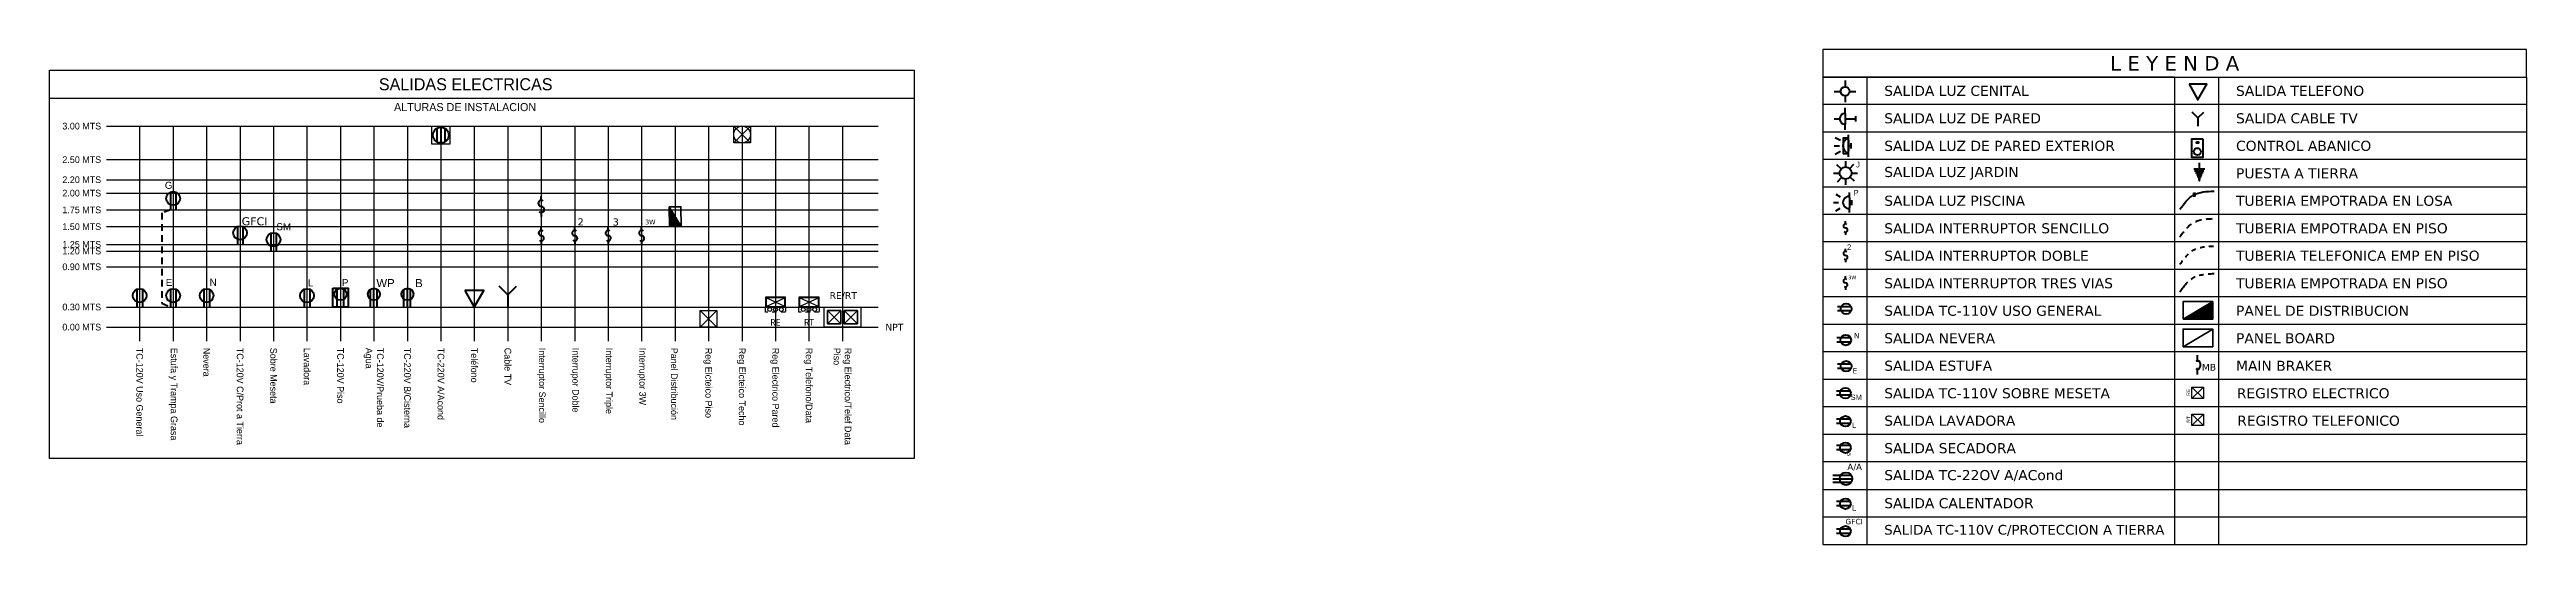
# Model space of a CAD drawing. Header units: metres. Extents: x 14 to 2416, y -346 to 476.
# Drawn here: x 309.6 to 365.1, y -107.4 to -96.3 of the extents above; entities that cross this region are included whole.
import ezdxf
from ezdxf.enums import TextEntityAlignment as Align

# ---------------------------------------------------------------- set-up
doc = ezdxf.new("R2010")
doc.units = ezdxf.units.M
for name, pattern in [('0', [0]), ('CONTINUA', [0]), ('Dash Style-2', [0.694425, 0.48607, -0.208355]), ('HIDDEN', [0.375, 0.25, -0.125]), ('HIDDEN2', [0.1875, 0.125, -0.0625]), ('STYLE_06', [1.041641, 0.625, -0.208282, 0.069427, -0.138931]), ('STYLE_08', [1.25, 0.625, -0.20828, 0.06943, -0.13893, 0.06943, -0.13893])]:
    doc.linetypes.add(name, pattern=pattern)
doc.layers.get('0').update_dxf_attribs({"linetype": '0', "lineweight": 20})
for name, color, linetype, lineweight in [('E Barras Electricas', 5, 'Continuous', 40), ('E Base Registro', 8, 'Continuous', 30), ('E Breaker', 150, 'Continuous', 40), ('E Leyenda', 7, 'Continuous', 13), ('E Paneles', 238, 'Continuous', 35), ('E Registro Elect y Telef', 174, 'Continuous', 25), ('E Registro Electrico', 36, 'Continuous', 30), ('E Registro Telefonico', 128, 'Continuous', 30), ('E Salida AAcond', 144, 'Continuous', 40), ('E Salida CABLE Antena', 150, 'CONTINUA', 40), ('E Salida Interruptores', 22, 'Continuous', 40), ('E Salida Luces', 22, 'Continuous', 40), ('E Salida TCorrientes', 24, 'CONTINUA', 40), ('E Salida Telefono', 128, 'Continuous', 40), ('E Tablas Electricas', 152, 'Continuous', 25), ('E Textos Electricos', 7, 'Continuous', 15), ('E Tuberia Cable TV', 150, 'STYLE_08', 40), ('E Tuberia Emp Losa', 22, 'Continuous', 40), ('E Tuberia Emp Piso', 24, 'Dash Style-2', 40), ('E Tuberia Telefonica', 118, 'STYLE_06', 40)]:
    doc.layers.add(name, color=color, linetype=linetype, lineweight=lineweight)
doc.styles.add('CENTURY GOTHIC', font='GOTHIC.TTF')
doc.styles.add('GENERATED_STYLE_1', font='GOTHIC.TTF')
doc.styles.add('RSA', font='trebuc.ttf', dxfattribs={"width": 0.75})
doc.styles.get("Standard").update_dxf_attribs({"font": 'arial.ttf', "height": 0.1875})

# ---------------------------------------------------------------- blocks, each defined once
blk = doc.blocks.new('*U477')
at = {"layer": 'E Salida Telefono'}
blk.add_lwpolyline([(0.206, -0.357), (0, 0), (-0.206, -0.357)], close=True, dxfattribs=at)
blk = doc.blocks.new('TC-22OV A Acond')
at = {"layer": 'E Base Registro'}
blk.add_lwpolyline([(-0.167, 0.334), (0.167, 0.334), (0.167, 0), (-0.167, 0)], close=True, dxfattribs=at)
at = {"layer": 'E Salida AAcond'}
for p, q in [((-0.073, 0.039), (-0.073, 0.295)), ((0, 0.02), (0, 0.314)), ((0.073, 0.039), (0.073, 0.295))]:
    blk.add_line(p, q, dxfattribs=at)
blk.add_circle((0, 0.167), 0.147, dxfattribs=at)
blk = doc.blocks.new('*U422')
at = {"layer": 'E Paneles'}
blk.add_hatch(color=256, dxfattribs=at).paths.add_polyline_path([(0.6, -0.49), (-0.01, 0.49), (0.01, -0.49)])
blk.add_line((-0.01, 0.49), (0.6, -0.49), dxfattribs=at)
blk.add_lwpolyline([(-0.01, 0.49), (0.58, 0.5), (0.6, -0.49), (0.01, -0.49)], close=True, dxfattribs=at)
blk = doc.blocks.new('*U455')
at = {"layer": 'E Salida Interruptores'}
for p, q in [((0, 0.3), (0, 0.375)), ((0, 0.075), (0, 0))]:
    blk.add_line(p, q, dxfattribs=at)
for centre, start, end in [((0, 0.24375), 48.189685, 270), ((0, 0.13125), 228.189685, 90)]:
    blk.add_arc(centre, 0.05625, start, end, dxfattribs=at)
blk = doc.blocks.new('*U418')
at = {"layer": 'E Salida CABLE Antena'}
for q in [(-0.163, 0.39), (0.163, 0.39), (0, 0)]:
    blk.add_line((0, 0.229), q, dxfattribs=at)
blk = doc.blocks.new('*U419')
at = {"layer": 'E Registro Telefonico'}
h = blk.add_hatch(color=256, dxfattribs=at)
h.paths.add_polyline_path([(0.15, 0.15), (-0.15, 0.15), (-0.15, 0), (0.15, 0)])
h.paths.add_polyline_path([(-0.14, 0.14), (0.14, 0.14), (0.14, 0.01), (-0.14, 0.01)], flags=16)
for p, q in [((0.14, 0.01), (-0.14, 0.14)), ((-0.14, 0.01), (0.14, 0.14))]:
    blk.add_line(p, q, dxfattribs=at)
at = {"layer": 'E Registro Telefonico', "linetype": 'Continuous'}
for points in [[(0.15, 0.15), (-0.15, 0.15), (-0.15, 0), (0.15, 0)], [(0.14, 0.14), (-0.14, 0.14), (-0.14, 0.01), (0.14, 0.01)]]:
    blk.add_lwpolyline(points, close=True, dxfattribs=at)
at = {"layer": 'E Registro Telefonico', "linetype": 'HIDDEN2', "ltscale": 0.2}
blk.add_lwpolyline([(-0.15, 0), (0.15, 0), (0.15, -0.075), (-0.15, -0.075)], close=True, dxfattribs=at)
at = {"layer": 'E Registro Telefonico'}
for centre in [(-0.086, -0.037), (0, -0.037), (0.086, -0.037)]:
    blk.add_circle(centre, 0.0291, dxfattribs=at)
at = {"layer": 'E Registro Telefonico', "linetype": 'Continuous', "style": 'RSA', "width": 0.986711}
blk.add_attdef('RT', text='', height=0.1, dxfattribs=at).set_placement((-0.15, -0.279), (0.15, -0.279), align=Align.FIT)
blk = doc.blocks.new('*U420')
at = {"layer": 'E Registro Electrico'}
h = blk.add_hatch(color=256, dxfattribs=at)
h.paths.add_polyline_path([(0.15, 0.15), (-0.15, 0.15), (-0.15, 0), (0.15, 0)])
h.paths.add_polyline_path([(-0.14, 0.14), (0.14, 0.14), (0.14, 0.01), (-0.14, 0.01)], flags=16)
for p, q in [((0.14, 0.01), (-0.14, 0.14)), ((-0.14, 0.01), (0.14, 0.14))]:
    blk.add_line(p, q, dxfattribs=at)
at = {"layer": 'E Registro Electrico', "linetype": 'Continuous'}
for points in [[(0.15, 0.15), (-0.15, 0.15), (-0.15, 0), (0.15, 0)], [(0.14, 0.14), (-0.14, 0.14), (-0.14, 0.01), (0.14, 0.01)]]:
    blk.add_lwpolyline(points, close=True, dxfattribs=at)
at = {"layer": 'E Registro Electrico', "linetype": 'HIDDEN2', "ltscale": 0.2}
blk.add_lwpolyline([(-0.15, 0), (0.15, 0), (0.15, -0.075), (-0.15, -0.075)], close=True, dxfattribs=at)
at = {"layer": 'E Registro Electrico'}
for centre in [(-0.086, -0.037), (0, -0.037), (0.086, -0.037)]:
    blk.add_circle(centre, 0.0291, dxfattribs=at)
at = {"layer": 'E Registro Electrico', "linetype": 'Continuous', "style": 'RSA', "width": 1.946265}
blk.add_attdef('RE', text='', height=0.1, dxfattribs=at).set_placement((-0.15, -0.279), (0.15, -0.279), align=Align.FIT)
blk = doc.blocks.new('Registro Electrico')
at = {"layer": 'E Registro Electrico'}
for p, q in [((-0.5, 1), (0.5, 0)), ((0.5, 1), (-0.5, 0))]:
    blk.add_line(p, q, dxfattribs=at)
blk.add_lwpolyline([(-0.5, 1), (0.5, 1), (0.5, 0), (-0.5, 0)], close=True, dxfattribs=at)
blk = doc.blocks.new('*U421')
at = {"layer": 'E Base Registro', "color": 8, "linetype": 'Continuous', "ltscale": 0.65, "flags": 128}
blk.add_lwpolyline([(0.55, 0), (-0.55, 0), (-0.55, 0.6), (0.55, 0.6)], close=True, dxfattribs=at)
at = {"layer": 'E Registro Elect y Telef'}
for p, q in [((-0.05, 0.1), (-0.45, 0.5)), ((-0.45, 0.1, -41.148), (-0.05, 0.5, -41.148)), ((0.05, 0.1, -41.148), (0.45, 0.5, -41.148)), ((0.45, 0.1, -82.296), (0.05, 0.5, -82.296))]:
    blk.add_line(p, q, dxfattribs=at)
blk.add_lwpolyline([(-0.05, 0.1), (-0.45, 0.1), (-0.45, 0.5), (-0.05, 0.5)], close=True, dxfattribs=at)
for points, elevation in [([(-0.45, 0.5), (-0.45, 0.1), (-0.05, 0.1), (-0.05, 0.5), (-0.45, 0.5)], -41.148), ([(0.45, 0.5), (0.45, 0.1), (0.05, 0.1), (0.05, 0.5), (0.45, 0.5)], -82.296)]:
    blk.add_lwpolyline(points, dxfattribs=dict(at, elevation=elevation))
at = {"layer": 'E Registro Elect y Telef', "elevation": -41.148}
blk.add_lwpolyline([(0.05, 0.1), (0.45, 0.1), (0.45, 0.5), (0.05, 0.5)], close=True, dxfattribs=at)
blk = doc.blocks.new('*U423')
at = {"layer": 'E Registro Electrico'}
for p, q in [((-0.5, -1), (0.5, 0)), ((0.5, -1), (-0.5, 0))]:
    blk.add_line(p, q, dxfattribs=at)
blk.add_lwpolyline([(0.5, -1), (-0.5, -1), (-0.5, 0), (0.5, 0)], close=True, dxfattribs=at)
blk.add_circle((0, -0.5), 0.5, dxfattribs=at)
blk = doc.blocks.new('Alturas de Instalación1')
at = {"layer": 'E Salida Interruptores'}
for p, q in [((0.638, 3.405), (0.638, 3.457)), ((1.138, 3.405), (1.138, 3.457)), ((1.638, 3.405), (1.638, 3.457)), ((2.138, 3.405), (2.138, 3.457)), ((0.638, 3.247), (0.638, 3.195)), ((1.138, 3.247), (1.138, 3.195)), ((1.638, 3.247), (1.638, 3.195)), ((2.138, 3.247), (2.138, 3.195))]:
    blk.add_line(p, q, dxfattribs=at)
for centre, start, end in [((0.638, 3.365), 48.1897, 270), ((1.138, 3.365), 48.1897, 270), ((1.638, 3.365), 48.1897, 270), ((2.138, 3.365), 48.1897, 270), ((0.638, 3.286), 228.1897, 90), ((1.138, 3.286), 228.1897, 90), ((1.638, 3.286), 228.1897, 90), ((2.138, 3.286), 228.1897, 90)]:
    blk.add_arc(centre, 0.0394, start, end, dxfattribs=at)
at = {"layer": 'E Salida TCorrientes', "linetype": 'Continuous'}
for p, q in [((-4.902, 3.977), (-4.902, 3.711)), ((-4.821, 3.977), (-4.821, 3.711)), ((-4.902, 2.526), (-4.902, 2.26)), ((-4.821, 2.526), (-4.821, 2.26))]:
    blk.add_line(p, q, dxfattribs=at)
at = {"layer": 'E Salida TCorrientes'}
for p, q in [((-3.902, 3.461), (-3.902, 3.195)), ((-3.821, 3.461), (-3.821, 3.195)), ((-3.402, 3.361), (-3.402, 3.095)), ((-3.321, 3.361), (-3.321, 3.095)), ((-5.402, 2.526), (-5.402, 2.26)), ((-5.321, 2.526), (-5.321, 2.26)), ((-4.402, 2.526), (-4.402, 2.26)), ((-4.321, 2.526), (-4.321, 2.26)), ((-2.902, 2.525), (-2.902, 2.259)), ((-2.821, 2.525), (-2.821, 2.259)), ((-2.413, 2.26), (-2.413, 2.526)), ((-2.314, 2.26), (-2.314, 2.527)), ((-1.913, 2.26), (-1.913, 2.526)), ((-1.862, 2.26), (-1.862, 2.541)), ((-1.813, 2.26), (-1.813, 2.527)), ((-1.413, 2.26), (-1.413, 2.526)), ((-1.362, 2.26), (-1.362, 2.541)), ((-1.314, 2.26), (-1.314, 2.527))]:
    blk.add_line(p, q, dxfattribs=at)
blk.add_lwpolyline([(-2.475, 2.541), (-2.248, 2.541), (-2.248, 2.26), (-2.475, 2.26)], close=True, dxfattribs=at)
for centre, radius in [((-4.862, 3.882), 0.103), ((-3.862, 3.366), 0.103), ((-3.362, 3.266), 0.103), ((-5.362, 2.431), 0.103), ((-4.862, 2.431), 0.103), ((-4.362, 2.431), 0.103), ((-2.862, 2.43), 0.103), ((-2.362, 2.451), 0.0904), ((-1.862, 2.451), 0.0904), ((-1.362, 2.451), 0.0904)]:
    blk.add_circle(centre, radius, dxfattribs=at)
at = {"layer": 'E Tablas Electricas'}
for p, q in [((-5.856, 4.96), (5.671, 4.96)), ((-5.856, 4.46), (5.671, 4.46)), ((-5.856, 4.16), (5.671, 4.16)), ((-5.856, 3.96), (5.671, 3.96)), ((-5.856, 3.195), (5.671, 3.195)), ((-5.856, 3.095), (5.671, 3.095)), ((-5.856, 1.96), (5.671, 1.96))]:
    blk.add_line(p, q, dxfattribs=at)
at = {"layer": 'E Tablas Electricas', "color": 251, "true_color": 0x636466}
for p, q in [((-5.362, 4.96), (-5.362, 1.75)), ((-4.862, 4.96), (-4.862, 1.75)), ((-4.362, 4.96), (-4.362, 1.75)), ((-3.862, 4.96), (-3.862, 1.75)), ((-3.362, 4.96), (-3.362, 1.75)), ((-2.862, 4.96), (-2.862, 1.75)), ((-2.362, 4.96), (-2.362, 1.75)), ((-1.862, 4.96), (-1.862, 1.75)), ((-1.362, 4.96), (-1.362, 1.75)), ((-0.862, 4.96), (-0.862, 1.75)), ((-0.362, 4.96), (-0.362, 1.75)), ((0.138, 4.96), (0.138, 1.75)), ((0.638, 4.96), (0.638, 1.75)), ((1.138, 4.96), (1.138, 1.75)), ((1.638, 4.96), (1.638, 1.75)), ((2.138, 4.96), (2.138, 1.75)), ((2.638, 4.96), (2.638, 1.75)), ((3.138, 4.96), (3.138, 1.75)), ((3.638, 4.96), (3.638, 1.75)), ((4.138, 4.96), (4.138, 1.75)), ((4.638, 4.96), (4.638, 1.75)), ((5.138, 4.96), (5.138, 1.75))]:
    blk.add_line(p, q, dxfattribs=at)
at = {"layer": 'E Tablas Electricas', "color": 0}
for p, q in [((-5.856, 3.71), (5.671, 3.71)), ((-5.856, 3.46), (5.671, 3.46)), ((-5.856, 2.86), (5.671, 2.86)), ((-5.856, 2.26), (5.671, 2.26))]:
    blk.add_line(p, q, dxfattribs=at)
at = {"layer": 'E Tablas Electricas'}
for points in [[(-6.709, 5.796), (6.209, 5.796), (6.209, 0), (-6.709, 0)], [(-6.709, 5.796), (6.209, 5.796), (6.209, 5.372), (-6.709, 5.372)]]:
    blk.add_lwpolyline(points, close=True, dxfattribs=at)
at = {"layer": 'E Tuberia Emp Piso', "linetype": 'HIDDEN', "ltscale": 0.4}
blk.add_lwpolyline([(-4.902, 3.711), (-5.031, 3.666), (-5.031, 2.318), (-4.902, 2.261)], dxfattribs=at)
at = {"color": 1, "xscale": 0.25, "yscale": 0.25, "zscale": 0.25}
blk.add_blockref('*U423', (3.638, 4.96), dxfattribs=at)
ref = blk.add_blockref('*U420', (4.138, 2.26))
ref.add_attrib('RT', 'RE', dxfattribs={"layer": 'E Registro Electrico', "linetype": 'Continuous', "height": 0.1, "style": 'RSA'}).set_placement((4.136, 1.981), align=Align.CENTER)
ref = blk.add_blockref('*U419', (4.638, 2.26))
ref.add_attrib('RT', 'RT', dxfattribs={"layer": 'E Registro Telefonico', "linetype": 'Continuous', "height": 0.1, "style": 'RSA'}).set_placement((4.639, 1.981), align=Align.CENTER)
for name, p, xscale, yscale, zscale in [('*U421', (5.138, 1.96), 0.5, 0.5, 0.5), ('Registro Electrico', (3.138, 1.96), 0.25, 0.25, 0.25)]:
    blk.add_blockref(name, p, dxfattribs=dict(xscale=xscale, yscale=yscale, zscale=zscale))
at = {"layer": 'E Paneles', "xscale": 0.2999999999999999, "yscale": 0.2999999999999999, "zscale": 0.2999999999999999}
blk.add_blockref('*U422', (2.55, 3.608), dxfattribs=at)
at = {"layer": 'E Salida CABLE Antena', "xscale": -0.7999999999999998, "yscale": 0.7999999999999998, "zscale": 0.7999999999999998}
blk.add_blockref('*U418', (0.138, 2.26), dxfattribs=at)
at = {"layer": 'E Salida Luces', "color": 6, "xscale": 0.7999999999999998, "yscale": 0.7999999999999998, "zscale": 0.7999999999999998}
blk.add_blockref('*U455', (0.638, 3.612), dxfattribs=at)
at = {"layer": 'E Salida TCorrientes', "xscale": 0.8, "yscale": 0.8, "zscale": 0.8, "rotation": 180}
blk.add_blockref('TC-22OV A Acond', (-0.862, 4.96), dxfattribs=at)
at = {"layer": 'E Salida Telefono', "linetype": 'HIDDEN', "xscale": 0.6999999999999998, "yscale": 0.6999999999999998, "zscale": 0.6999999999999998, "rotation": 180}
blk.add_blockref('*U477', (-0.362, 2.259), dxfattribs=at)
at = {"layer": 'E Salida Interruptores', "char_height": 0.105, "width": 0.11031, "attachment_point": 1, "style": 'GENERATED_STYLE_1'}
for s, insert in [('{\\fVerdana|b0|i0|c0|p34;2}', (1.182, 3.584)), ('{\\fVerdana|b0|i0|c0|p34;3}', (1.706, 3.582))]:
    blk.add_mtext(s, dxfattribs=dict(at, insert=insert))
at = {"layer": 'E Salida Interruptores', "insert": (2.267, 3.528), "char_height": 0.07, "width": 0.09145, "attachment_point": 5}
blk.add_mtext('{\\fVerdana|b0|i0|c0|p34;\\C256;3W}', dxfattribs=at)
at = {"layer": 'E Salida TCorrientes'}
for s, height, p in [('G', 0.105, (-4.986, 4.025)), ('SM', 0.105, (-3.32, 3.407)), ('E', 0.105, (-4.972, 2.576)), ('L', 0.105, (-2.849, 2.57)), ('P', 0.105, (-2.341, 2.573)), ('WP', 0.1215, (-1.825, 2.557)), ('B', 0.121, (-1.246, 2.557))]:
    blk.add_text(s, height=height, dxfattribs=at).set_placement(p)
at = {"layer": 'E Salida TCorrientes', "style": 'CENTURY GOTHIC'}
blk.add_text('N', height=0.111, dxfattribs=at).set_placement((-4.318, 2.575))
at = {"layer": 'E Salida TCorrientes', "insert": (-3.645, 3.539), "char_height": 0.12, "width": 0.63798, "attachment_point": 5, "rotation": 0, "style": 'CENTURY GOTHIC'}
blk.add_mtext('{\\fVerdana|b0|i0|c0|p34;GFCI}', dxfattribs=at)
at = {"layer": 'E Textos Electricos', "ltscale": 0.15, "style": 'CENTURY GOTHIC'}
for s, insert, char_height, width, attachment_point, rotation in [('SALIDAS ELECTRICAS', (-0.491, 5.584), 0.18, 12.39973, 5, 0), ('ALTURAS DE INSTALACION', (-0.5, 5.244), 0.12, 12.41741, 5, 0), ('3.00 MTS', (-6.227, 4.96), 0.1, 0.74184, 5, 0), ('2.50 MTS', (-6.227, 4.46), 0.1, 0.74184, 5, 0), ('2.20 MTS', (-6.227, 4.16), 0.1, 0.74184, 5, 0), ('2.00 MTS', (-6.227, 3.96), 0.1, 0.74184, 5, 0), ('1.75 MTS', (-6.227, 3.71), 0.1, 0.74184, 5, 0), ('1.50 MTS', (-6.227, 3.46), 0.1, 0.74184, 5, 0), ('1.25 MTS', (-6.227, 3.195), 0.1, 0.74184, 5, 0), ('1.20 MTS', (-6.227, 3.095), 0.1, 0.74184, 5, 0), ('0.90 MTS', (-6.227, 2.86), 0.1, 0.74184, 5, 0), ('0.30 MTS', (-6.227, 2.26), 0.1, 0.74184, 5, 0), ('0.00 MTS', (-6.227, 1.96), 0.1, 0.74184, 5, 0), ('TC-120V Uso General', (-5.362, 1.652), 0.1, 3.64817, 4, 270), ('Estufa y Trampa Grasa', (-4.862, 1.652), 0.1, 1.57133, 4, 270), ('Nevera', (-4.362, 1.652), 0.1, 1.57133, 4, 270), ('TC-120V C/Prot a Tierra', (-3.862, 1.652), 0.1, 3.64817, 4, 270), ('Sobre Meseta', (-3.362, 1.652), 0.1, 1.57133, 4, 270), ('Lavadora', (-2.861, 1.652), 0.1, 1.57133, 4, 270), ('TC-120V Piso', (-2.362, 1.652), 0.1, 1.57133, 4, 270), ('TC-120V/Prueba de Agua', (-1.866, 1.652), 0.1, 1.22635, 4, 270), ('TC-220V B/Cisterna', (-1.362, 1.652), 0.1, 1.31337, 4, 270), ('TC-220V A/Acond', (-0.862, 1.652), 0.1, 1.81018, 4, 270), ('Teléfono', (-0.362, 1.652), 0.1, 1.57133, 4, 270), ('Cable TV', (0.138, 1.652), 0.1, 1.57133, 4, 270), ('Interruptor Sencillo', (0.638, 1.652), 0.1, 1.57133, 4, 270), ('Interrupor Doble', (1.138, 1.652), 0.1, 1.57133, 4, 270), ('Interruptor Triple', (1.638, 1.652), 0.1, 1.57133, 4, 270), ('Interruptor 3W', (2.138, 1.652), 0.1, 1.57133, 4, 270), ('Panel Distribución', (2.625, 1.652), 0.1, 1.57133, 4, 270), ('Reg Elcteico Piso', (3.125, 1.652), 0.1, 1.57133, 4, 270), ('Reg Elcteico Techo', (3.625, 1.652), 0.1, 1.57133, 4, 270), ('Reg Electrico Pared', (4.125, 1.652), 0.1, 1.57133, 4, 270), ('Reg Telefono/Data', (4.625, 1.652), 0.1, 1.57133, 4, 270), ('Reg Electrico/Telef Data Piso', (5.138, 1.652), 0.1, 1.57133, 4, 270)]:
    blk.add_mtext(s, dxfattribs=dict(at, insert=insert, char_height=char_height, width=width, attachment_point=attachment_point, rotation=rotation))
at = {"layer": 'E Textos Electricos', "ltscale": 0.15, "char_height": 0.1, "width": 1.57133, "attachment_point": 4, "style": 'CENTURY GOTHIC'}
for s, insert in [('{\\fVerdana|b0|i0|c0|p34;RE/RT}', (4.946, 2.426)), ('{\\fVerdana|b0|i0|c0|p34;NPT}', (5.779, 1.96))]:
    blk.add_mtext(s, dxfattribs=dict(at, insert=insert))
blk = doc.blocks.new('*U370')
for p, q in [((0, 1.4), (-1, -1.5)), ((1, 1.4), (-0.1, -1.5))]:
    blk.add_line(p, q)
blk = doc.blocks.new('*U491')
at = {"xscale": 0.0393700787401575, "yscale": 0.0393700787401575, "zscale": 0.0393700787401575, "rotation": 24.62305246465977}
blk.add_blockref('*U370', (0, 0.003), dxfattribs=at)
blk = doc.blocks.new('Luz Pared Exterior')
at = {"layer": 'E Salida Luces'}
for p, q in [((-0.257, 0), (-0.176, 0)), ((-0.239, 0.123), (-0.158, 0.083)), ((-0.041, 0.082), (-0.041, 0.163)), ((-0.041, 0.082), (-0.041, -0.082)), ((-0.041, 0), (0, 0)), ((0, -0.041), (0, 0.041)), ((-0.239, -0.123), (-0.158, -0.083)), ((-0.041, -0.163), (-0.041, -0.082))]:
    blk.add_line(p, q, dxfattribs=at)
blk.add_lwpolyline([(-0.041, 0.114), (-0.122, 0.114), (-0.122, -0.114), (-0.041, -0.114)], close=True, dxfattribs=at)
blk.add_arc((-0.005, 0), 0.12, 107.3143, 252.6857, dxfattribs=at)
blk = doc.blocks.new('Control Abanico')
at = {"layer": 'E Salida Luces', "flags": 128}
for points in [[(0.086, 0.272), (-0.086, 0.272), (-0.086, 0), (0.086, 0)], [(-0.015, 0.23), (0.015, 0.23), (0.015, 0.212), (-0.015, 0.212)]]:
    blk.add_lwpolyline(points, close=True, dxfattribs=at)
at = {"layer": 'E Salida Luces'}
blk.add_circle((0, 0.086), 0.0523, dxfattribs=at)
blk = doc.blocks.new('Luz Jardin')
at = {"layer": 'E Salida Luces', "linetype": 'Continuous'}
for p, q in [((-0.358, 0.001), (-0.18, 0.001)), ((-0.132, 0.123), (-0.262, 0.244)), ((0, 0.358), (0, 0.181)), ((0.123, 0.133), (0.243, 0.263)), ((0.18, 0.001), (0.358, 0.001)), ((-0.243, -0.261), (-0.123, -0.131)), ((0, -0.179), (0, -0.357)), ((0.262, -0.243), (0.132, -0.122))]:
    blk.add_line(p, q, dxfattribs=at)
blk.add_circle((0, 0.001), 0.18, dxfattribs=at)
blk = doc.blocks.new('Luz Piscina')
at = {"layer": 'E Salida Luces'}
for p, q in [((-0.549, 0), (-0.399, 0)), ((-0.478, 0.25), (-0.35, 0.171)), ((-0.075, 0.15), (-0.075, 0.3)), ((-0.075, 0.15), (-0.075, -0.15)), ((-0.075, 0), (0, 0)), ((0, -0.075), (0, 0.075)), ((-0.478, -0.25), (-0.35, -0.171)), ((-0.075, -0.3), (-0.075, -0.15))]:
    blk.add_line(p, q, dxfattribs=at)
blk.add_arc((-0.087, 0), 0.181, 86.11948, 273.88052, dxfattribs=at)
blk = doc.blocks.new('*U490')
at = {"layer": 'E Paneles'}
blk.add_hatch(color=256, dxfattribs=at).paths.add_polyline_path([(0.569, 3.625), (0.126, 3.361), (0.569, 3.361)])
at = {"layer": 'E Barras Electricas'}
for p, q in [((0.451, 5.601), (0.285, 5.601)), ((0.438, 5.572), (0.298, 5.572)), ((0.368, 5.697), (0.368, 5.421)), ((0.425, 5.544), (0.311, 5.543)), ((0.412, 5.515), (0.324, 5.515)), ((0.399, 5.486), (0.338, 5.486)), ((0.385, 5.457), (0.351, 5.457)), ((0.372, 5.429), (0.364, 5.429))]:
    blk.add_line(p, q, dxfattribs=at)
at = {"layer": 'E Breaker'}
blk.add_line((0.338, 2.61), (0.338, 2.534), dxfattribs=at)
blk.add_lwpolyline([(0.338, 2.826), (0.338, 2.748)], dxfattribs=at)
at = {"layer": 'E Breaker', "linetype": 'Continuous'}
for centre in [(0.338, 2.741), (0.338, 2.617), (0.339, 2.741)]:
    blk.add_circle(centre, 0.00731, dxfattribs=at)
blk.add_arc((0.302, 2.679), 0.0852, 303.2632, 56.7368, dxfattribs=at)
at = {"layer": 'E Paneles'}
for p, q in [((0.126, 3.361), (0.569, 3.625)), ((0.126, 2.951), (0.569, 3.215))]:
    blk.add_line(p, q, dxfattribs=at)
for points in [[(0.126, 3.361), (0.126, 3.625), (0.569, 3.625), (0.569, 3.361)], [(0.126, 2.951), (0.126, 3.215), (0.569, 3.215), (0.569, 2.951)]]:
    blk.add_lwpolyline(points, close=True, dxfattribs=at)
at = {"layer": 'E Registro Electrico'}
for p, q in [((0.256, 2.179), (0.432, 2.348)), ((0.256, 2.348), (0.432, 2.179))]:
    blk.add_line(p, q, dxfattribs=at)
blk.add_lwpolyline([(0.256, 2.179), (0.256, 2.348), (0.432, 2.348), (0.432, 2.179)], close=True, dxfattribs=at)
at = {"layer": 'E Registro Telefonico'}
for p, q in [((0.256, 1.776), (0.432, 1.944)), ((0.256, 1.944), (0.432, 1.776))]:
    blk.add_line(p, q, dxfattribs=at)
blk.add_lwpolyline([(0.256, 1.776), (0.256, 1.944), (0.432, 1.944), (0.432, 1.776)], close=True, dxfattribs=at)
at = {"layer": 'E Salida AAcond'}
for p, q in [((-5.108, 1.033), (-4.832, 1.033)), ((-5.108, 0.98), (-4.816, 0.98)), ((-5.108, 0.93), (-4.831, 0.93))]:
    blk.add_line(p, q, dxfattribs=at)
blk.add_circle((-4.91, 0.98), 0.0938, dxfattribs=at)
at = {"layer": 'E Salida CABLE Antena'}
for q in [(0.261, 6.452), (0.436, 6.452)]:
    blk.add_line((0.348, 6.365), q, dxfattribs=at)
at = {"layer": 'E Salida CABLE Antena', "ltscale": 0.02}
blk.add_line((0.348, 6.365), (0.348, 6.242), dxfattribs=at)
at = {"layer": 'E Salida Interruptores'}
for p, q in [((-4.917, 4.784), (-4.917, 4.824)), ((-4.917, 4.663), (-4.917, 4.623)), ((-4.917, 4.374), (-4.917, 4.414)), ((-4.917, 4.253), (-4.917, 4.213)), ((-4.917, 3.964), (-4.917, 4.004)), ((-4.917, 3.843), (-4.917, 3.802))]:
    blk.add_line(p, q, dxfattribs=at)
for centre, start, end in [((-4.917, 4.754), 48.1897, 270), ((-4.917, 4.693), 228.1897, 90), ((-4.917, 4.344), 48.1897, 270), ((-4.917, 4.283), 228.1897, 90), ((-4.917, 3.933), 48.1897, 270), ((-4.917, 3.873), 228.1897, 90)]:
    blk.add_arc(centre, 0.0302, start, end, dxfattribs=at)
at = {"layer": 'E Salida Luces', "linetype": 'Continuous'}
for p, q in [((-5.085, 6.762), (-4.99, 6.762)), ((-4.924, 6.923), (-4.924, 6.828)), ((-4.924, 6.696), (-4.924, 6.601)), ((-4.858, 6.762), (-4.762, 6.762))]:
    blk.add_line(p, q, dxfattribs=at)
at = {"layer": 'E Salida Luces'}
for p, q in [((-5.087, 6.352), (-5.005, 6.352)), ((-4.924, 6.434), (-4.924, 6.515)), ((-4.924, 6.434), (-4.924, 6.271)), ((-4.924, 6.352), (-4.761, 6.352)), ((-4.761, 6.311), (-4.761, 6.393)), ((-4.924, 6.189), (-4.924, 6.271))]:
    blk.add_line(p, q, dxfattribs=at)
at = {"layer": 'E Salida Luces', "linetype": 'Continuous'}
blk.add_circle((-4.924, 6.762), 0.0658, dxfattribs=at)
at = {"layer": 'E Salida Luces'}
blk.add_arc((-4.924, 6.352), 0.0815, 90, 270, dxfattribs=at)
at = {"layer": 'E Salida TCorrientes'}
for p, q in [((-4.835, 3.547), (-5.039, 3.547)), ((-4.835, 3.485), (-5.039, 3.485)), ((-4.841, 3.081), (-5.045, 3.081)), ((-4.841, 3.019), (-5.045, 3.019)), ((-4.835, 2.69), (-5.039, 2.69)), ((-4.835, 2.628), (-5.039, 2.628)), ((-4.846, 2.288), (-5.051, 2.288)), ((-4.846, 2.226), (-5.051, 2.226)), ((-4.846, 1.869), (-5.051, 1.869)), ((-4.846, 1.807), (-5.051, 1.807)), ((-4.846, 1.474), (-5.05, 1.474)), ((-4.846, 1.412), (-5.05, 1.412)), ((-4.846, 0.638), (-5.051, 0.638)), ((-4.846, 0.576), (-5.051, 0.576)), ((-4.846, 0.227), (-5.051, 0.227)), ((-4.846, 0.165), (-5.051, 0.165))]:
    blk.add_line(p, q, dxfattribs=at)
for centre in [(-4.908, 3.516), (-4.914, 3.05), (-4.908, 2.659), (-4.919, 2.257), (-4.919, 1.838), (-4.919, 1.443), (-4.919, 0.607), (-4.919, 0.196)]:
    blk.add_circle(centre, 0.079, dxfattribs=at)
at = {"layer": 'E Salida Telefono'}
blk.add_lwpolyline([(0.215, 6.868), (0.348, 6.638), (0.481, 6.868)], close=True, dxfattribs=at)
at = {"layer": 'E Tablas Electricas', "linetype": 'Continuous'}
for p, q in [((0, 6.976), (-5.256, 6.976)), ((-5.256, 6.976), (-5.256, 0)), ((-4.599, 6.976), (-4.599, 0)), ((0, 6.976), (0, 0)), ((0.657, 6.976), (0.657, 0)), ((5.256, 6.976), (5.256, 0)), ((0, 6.565), (-5.256, 6.565)), ((5.256, 6.565), (0, 6.565)), ((0, 6.155), (-5.256, 6.155)), ((0, 6.155), (-5.256, 6.155)), ((5.256, 6.155), (0, 6.155)), ((0, 5.745), (-5.256, 5.745)), ((5.256, 5.745), (0, 5.745)), ((0, 5.334), (-5.256, 5.334)), ((5.256, 5.334), (0, 5.334)), ((0, 4.924), (-5.256, 4.924)), ((5.256, 4.924), (0, 4.924)), ((0, 4.514), (-5.256, 4.514)), ((5.256, 4.514), (0, 4.514)), ((0, 4.103), (-5.256, 4.103)), ((5.256, 4.103), (0, 4.103)), ((0, 3.693), (-5.256, 3.693)), ((5.256, 3.693), (0, 3.693)), ((0, 3.283), (-5.256, 3.283)), ((5.256, 3.283), (0, 3.283)), ((0, 2.872), (-5.256, 2.872)), ((5.256, 2.872), (0, 2.872)), ((0, 2.462), (-5.256, 2.462)), ((5.256, 2.462), (0, 2.462)), ((0, 2.052), (-5.256, 2.052)), ((5.256, 2.052), (0, 2.052)), ((0, 1.641), (-5.256, 1.641)), ((5.256, 1.641), (0, 1.641)), ((0, 1.231), (-5.256, 1.231)), ((0, 1.231), (-5.256, 1.231)), ((5.256, 1.231), (0, 1.231)), ((-5.256, 0.821), (5.256, 0.821)), ((0, 0.821), (5.256, 0.821)), ((-5.256, 0.41), (5.256, 0.41)), ((-5.256, 0), (5.256, 0))]:
    blk.add_line(p, q, dxfattribs=at)
at = {"layer": 'E Tablas Electricas'}
blk.add_lwpolyline([(-5.256, 6.976), (5.256, 6.976), (5.256, 7.386), (-5.256, 7.386)], close=True, dxfattribs=at)
at = {"layer": 'E Tuberia Cable TV', "ltscale": 0.3}
blk.add_spline([(0.079, 3.772), (0.285, 3.985), (0.588, 4.042)], degree=3, dxfattribs=at)
at = {"layer": 'E Tuberia Emp Losa'}
blk.add_spline([(0.079, 5.003), (0.285, 5.216), (0.588, 5.273)], degree=3, dxfattribs=at)
at = {"layer": 'E Tuberia Emp Piso', "ltscale": 0.2}
blk.add_spline([(0.079, 4.592), (0.285, 4.806), (0.588, 4.863)], degree=3, dxfattribs=at)
at = {"layer": 'E Tuberia Telefonica', "ltscale": 0.1}
blk.add_spline([(0.079, 4.182), (0.285, 4.395), (0.588, 4.453)], degree=3, dxfattribs=at)
at = {"color": 1}
for name, p, xscale, yscale, zscale in [('Luz Pared Exterior', (-4.599, 6.155), 0.001, 0.001, 0.001), ('Luz Jardin', (-4.916, 5.543), 0.5, 0.5, 0.5), ('Luz Piscina', (-4.821, 5.103), 0.5, 0.5, 0.5)]:
    blk.add_blockref(name, p, dxfattribs=dict(at, xscale=xscale, yscale=yscale, zscale=zscale))
blk.add_blockref('Control Abanico', (0.34, 5.778), dxfattribs=at)
at = {"layer": 'E Salida Luces', "color": 1}
blk.add_blockref('Luz Pared Exterior', (-4.832, 5.95), dxfattribs=at)
at = {"layer": 'E Tuberia Emp Losa', "xscale": 0.5, "yscale": 0.5, "zscale": 0.5}
blk.add_blockref('*U491', (0.291, 5.219), dxfattribs=at)
at = {"layer": 'E Breaker', "linetype": 'Continuous', "insert": (0.513, 2.644), "char_height": 0.1, "attachment_point": 5}
blk.add_mtext('{\\fVerdana|b0|i0|c0|p34;MB}', dxfattribs=at)
at = {"layer": 'E Registro Electrico', "style": 'CENTURY GOTHIC'}
blk.add_text('RE', height=0.0535, rotation=90, dxfattribs=at).set_placement((0.231, 2.219))
at = {"layer": 'E Registro Telefonico', "style": 'CENTURY GOTHIC'}
blk.add_text('RT', height=0.0535, rotation=90, dxfattribs=at).set_placement((0.235, 1.816))
at = {"layer": 'E Salida AAcond', "insert": (-4.89, 1.204), "char_height": 0.0933, "width": 0.0274, "attachment_point": 1}
blk.add_mtext('{\\fVerdana|b0|i0|c0|p34;A/A}', dxfattribs=at)
at = {"layer": 'E Salida Interruptores', "linetype": 'Continuous', "char_height": 0.0845, "width": 0.11867, "attachment_point": 1, "style": 'GENERATED_STYLE_1'}
for s, insert in [('J', (-4.759, 5.711)), ('P', (-4.797, 5.29)), ('2', (-4.895, 4.479))]:
    blk.add_mtext(s, dxfattribs=dict(at, insert=insert))
at = {"layer": 'E Salida Interruptores', "insert": (-4.817, 3.984), "char_height": 0.05376, "width": 0.07023, "attachment_point": 5}
blk.add_mtext('{\\fVerdana|b0|i0|c0|p34;3W}', dxfattribs=at)
at = {"layer": 'E Salida TCorrientes', "width": 0.09702, "attachment_point": 1}
for s, insert, char_height, rotation in [('{\\fVerdana|b0|i0|c0|p34;N}', (-4.709, 3.077), 0.08064, 180), ('{\\fVerdana|b0|i0|c0|p34;S}', (-4.835, 1.363), 0.05376, 270)]:
    blk.add_mtext(s, dxfattribs=dict(at, insert=insert, char_height=char_height, rotation=rotation))
at = {"layer": 'E Salida TCorrientes', "attachment_point": 1}
for s, insert, char_height, width in [('{\\fVerdana|b0|i0|c0|p34;E}', (-4.812, 2.632), 0.08064, 0.11643), ('SM', (-4.842, 2.236), 0.0806, 0.09595), ('{\\fVerdana|b0|i0|c0|p34;L}', (-4.82, 1.817), 0.08064, 0.09702), ('{\\fVerdana|b0|i0|c0|p34;GFCI}', (-4.919, 0.381), 0.08064, 0.09702), ('{\\fVerdana|b0|i0|c0|p34;L}', (-4.82, 0.586), 0.08064, 0.09702)]:
    blk.add_mtext(s, dxfattribs=dict(at, insert=insert, char_height=char_height, width=width))
at = {"layer": 'E Textos Electricos', "color": 7, "linetype": 'Continuous', "insert": (0, 7.181), "char_height": 0.21504, "width": 10.51191, "attachment_point": 5}
blk.add_mtext('\\fVerdana|b0|i0|c0|p34;L E Y E N D A ', dxfattribs=at)
at = {"layer": 'E Textos Electricos', "color": 7, "linetype": 'Continuous', "attachment_point": 4, "style": 'CENTURY GOTHIC'}
for s, insert, char_height, width in [('\\fVerdana|b0|i0|c0|p34;SALIDA LUZ CENITAL', (-4.339, 6.769), 0.15053, 3.55872), ('\\fVerdana|b0|i0|c0|p34;SALIDA TELEFONO', (0.917, 6.769), 0.15053, 3.55872), ('\\fVerdana|b0|i0|c0|p34;SALIDA LUZ DE PARED', (-4.339, 6.359), 0.15053, 3.55872), ('\\fVerdana|b0|i0|c0|p34;SALIDA CABLE TV', (0.917, 6.359), 0.15053, 3.55872), ('{\\fVerdana|b0|i0|c0|p34;SALIDA LUZ DE PARED EXTERIOR}', (-4.339, 5.948), 0.15053, 3.55872), ('{\\fVerdana|b0|i0|c0|p34;CONTROL ABANICO}', (0.917, 5.948), 0.15053, 3.55872), ('{\\fVerdana|b0|i0|c0|p34;SALIDA LUZ JARDIN}', (-4.339, 5.538), 0.15053, 3.55872), ('{\\fVerdana|b0|i0|c0|p34;PUESTA A TIERRA}', (0.917, 5.538), 0.15053, 3.55872), ('{\\fVerdana|b0|i0|c0|p34;SALIDA LUZ PISCINA}', (-4.339, 5.128), 0.15053, 3.55872), ('\\fVerdana|b0|i0|c0|p34;TUBERIA EMPOTRADA EN LOSA', (0.917, 5.128), 0.15053, 3.55872), ('\\fVerdana|b0|i0|c0|p34;SALIDA INTERRUPTOR SENCILLO', (-4.339, 4.717), 0.15053, 3.55872), ('\\fVerdana|b0|i0|c0|p34;TUBERIA EMPOTRADA EN PISO', (0.917, 4.717), 0.15053, 3.55872), ('\\fVerdana|b0|i0|c0|p34;SALIDA INTERRUPTOR DOBLE', (-4.339, 4.307), 0.15053, 3.55872), ('{\\fVerdana|b0|i0|c0|p34;TUBERIA TELEFONICA EMP EN PISO}', (0.917, 4.308), 0.15053, 4.3389), ('\\fVerdana|b0|i0|c0|p34;SALIDA INTERRUPTOR TRES VIAS', (-4.339, 3.897), 0.15053, 3.55872), ('\\fVerdana|b0|i0|c0|p34;TUBERIA EMPOTRADA EN PISO', (0.917, 3.897), 0.15053, 3.55872), ('{\\fVerdana|b0|i0|c0|p34;SALIDA TC-110V USO GENERAL}', (-4.339, 3.486), 0.15053, 3.55872), ('\\fVerdana|b0|i0|c0|p34;PANEL DE DISTRIBUCION', (0.917, 3.486), 0.15053, 3.55872), ('\\fVerdana|b0|i0|c0|p34;SALIDA NEVERA', (-4.339, 3.076), 0.15053, 3.55872), ('{\\fVerdana|b0|i0|c0|p34;PANEL BOARD}', (0.917, 3.076), 0.15053, 3.55872), ('{\\fVerdana|b0|i0|c0|p34;SALIDA ESTUFA}', (-4.339, 2.666), 0.15053, 3.55872), ('{\\fVerdana|b0|i0|c0|p34;MAIN BRAKER}', (0.917, 2.666), 0.15053, 3.55872), ('\\fVerdana|b0|i0|c0|p34;SALIDA TC-110V SOBRE MESETA', (-4.339, 2.255), 0.15053, 3.55872), ('{\\fVerdana|b0|i0|c0|p34;REGISTRO ELECTRICO}', (0.929, 2.255), 0.15053, 4.47797), ('\\fVerdana|b0|i0|c0|p34;SALIDA LAVADORA', (-4.339, 1.845), 0.15053, 3.55872), ('{\\fVerdana|b0|i0|c0|p34;REGISTRO TELEFONICO}', (0.935, 1.845), 0.15053, 4.47797), ('\\fVerdana|b0|i0|c0|p34;SALIDA SECADORA', (-4.339, 1.435), 0.15053, 3.55872), ('{\\fVerdana|b0|i0|c0|p34;SALIDA TC-22OV A/ACond}', (-4.339, 1.025), 0.15053, 3.55872), ('{\\fVerdana|b0|i0|c0|p34;SALIDA CALENTADOR}', (-4.339, 0.614), 0.15053, 3.55872), ('{\\fVerdana|b0|i0|c0|p34;SALIDA TC-110V C/PROTECCION A TIERRA}', (-4.339, 0.209), 0.145, 4.36114)]:
    blk.add_mtext(s, dxfattribs=dict(at, insert=insert, char_height=char_height, width=width))

msp = doc.modelspace()

# ---------------------------------------------------------------- block references
at = {"layer": 'E Leyenda', "xscale": 1.5, "yscale": 1.5, "zscale": 1.5}
for name, p in [('*U490', (357.213, -107.4)), ('Alturas de Instalación1', (319.651, -105.476, 0))]:
    msp.add_blockref(name, p, dxfattribs=at)

doc.saveas('drawing.dxf')
